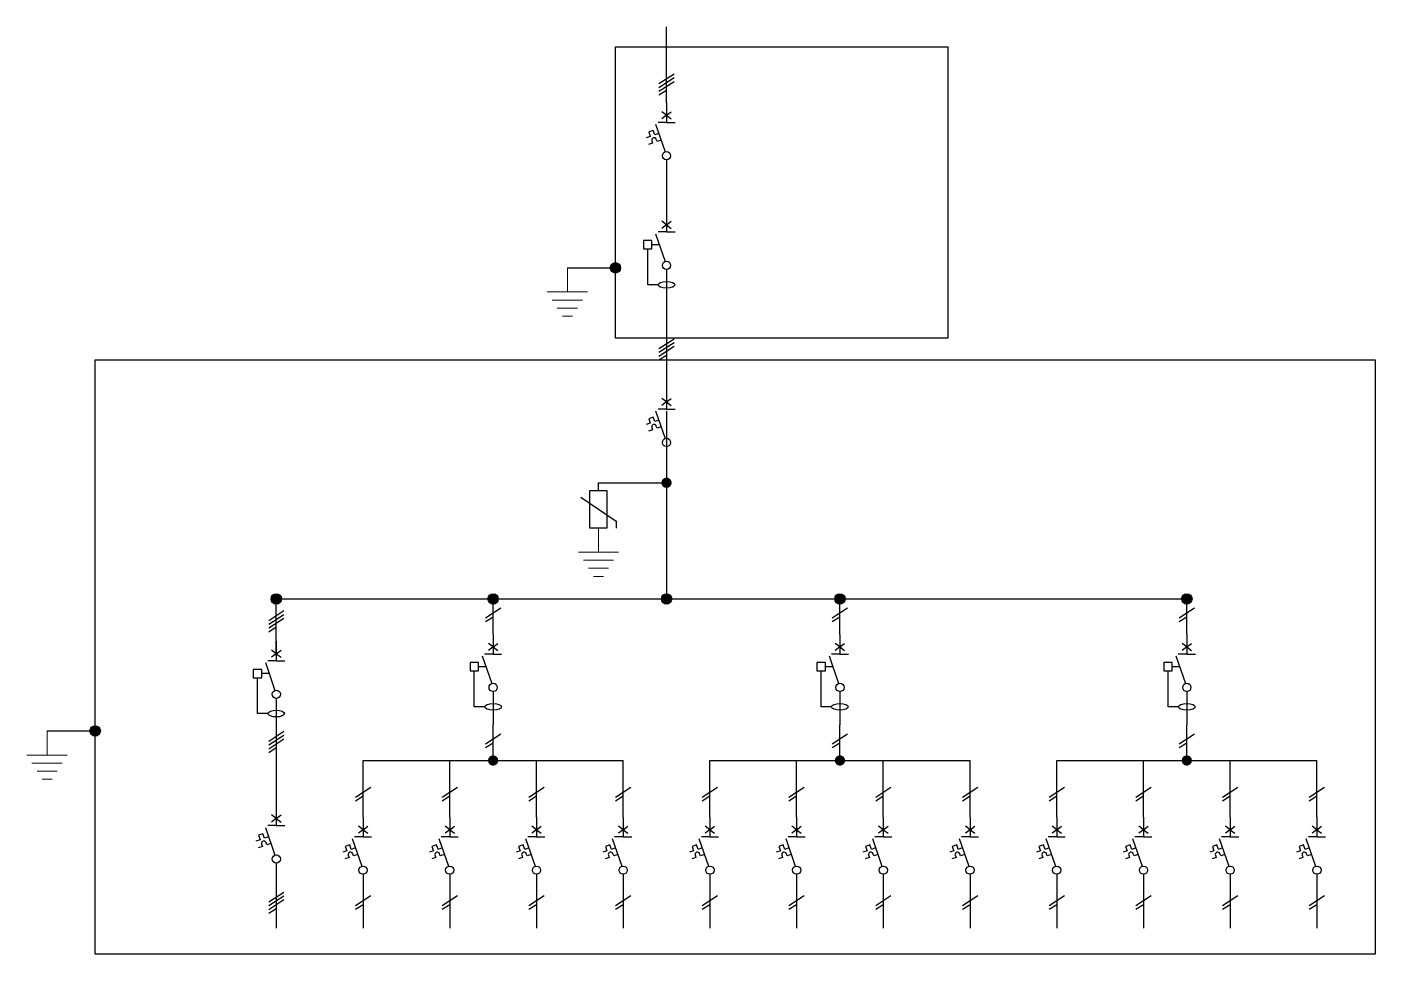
# Model space of a CAD drawing. Header units: millimetres. Extents: x 8199 to 54578, y -26210 to 18307.
# Drawn here: x 8199 to 28291, y -26210 to -12395 of the extents above; entities that cross this region are included whole.
import ezdxf

# ---------------------------------------------------------------- set-up
doc = ezdxf.new("R2010")
doc.units = ezdxf.units.MM
doc.header["$MEASUREMENT"] = 0
for name, color, linetype in [('ELECT - UNIFILAR - BARRAS', 240, 'Continuous'), ('ELECT - UNIFILAR - CONDUCTOR', 150, 'Continuous'), ('ELECT - UNIFILAR - INTERRUPTORES', 70, 'Continuous')]:
    doc.layers.add(name, color=color, linetype=linetype)
doc.layers.add('ELECT-FUERZA-MOTRIZ', color=170, linetype='Continuous', lineweight=20)

# ---------------------------------------------------------------- blocks, each defined once
blk = doc.blocks.new('Termomagnética')
for p, q in [((0, 603), (-70, 656)), ((0, 603), (-70, 549)), ((0, 789), (0, 498)), ((0, 603), (70, 656)), ((0, 603), (70, 549)), ((-163, 470), (-20, 58)), ((0, 498), (-127, 498)), ((0, 498), (127, 498)), ((-242, 287), (-303, 266)), ((-199, 377), (-266, 354)), ((-266, 354), (-242, 287)), ((-220, 221), (-208, 188)), ((-175, 310), (-199, 377)), ((-115, 331), (-175, 310)), ((-141, 211), (-153, 244)), ((-80, 232), (-141, 211)), ((-208, 188), (-269, 167)), ((0, -61), (0, -159))]:
    blk.add_line(p, q)
blk.add_circle((0, 0), 61.2)
blk.add_arc((-186, 233), 35.5, 19.0826, 199.0826)
blk = doc.blocks.new('Diferencial')
for p, q in [((0, 1162), (-70, 1216)), ((0, 1349), (0, 1057)), ((0, 1162), (70, 1216)), ((-163, 1030), (-20, 617)), ((0, 1057), (-127, 1057)), ((0, 1162), (-70, 1109)), ((0, 1162), (70, 1109)), ((0, 1057), (127, 1057)), ((-280, 270), (-280, 804)), ((-107, 867), (-218, 867)), ((0, 498), (0, 0)), ((-124, 270), (-280, 270))]:
    blk.add_line(p, q)
blk.add_lwpolyline([(-218, 930), (-343, 930), (-343, 804), (-218, 804)], close=True)
blk.add_circle((0, 559), 61.2)
blk.add_ellipse((0, 270), major_axis=(124, 0), ratio=0.398904)
blk = doc.blocks.new('3 Fases + N')
at = {"layer": 'ELECT - UNIFILAR - INTERRUPTORES'}
for p, q in [((-114, 96), (114, 243)), ((-114, 40), (114, 186)), ((-114, -17), (114, 130)), ((-114, -73), (0, 0))]:
    blk.add_line(p, q, dxfattribs=at)
blk = doc.blocks.new('1 Fase + N')
at = {"layer": 'ELECT - UNIFILAR - INTERRUPTORES'}
for p, q in [((-209, -309), (19, -162)), ((-209, -365), (-95, -292))]:
    blk.add_line(p, q, dxfattribs=at)
blk = doc.blocks.new('Puesta a tierra')
for p, q in [((0, 0), (0, -120)), ((-100, -120), (100, -120)), ((-75, -160), (75, -160)), ((-50, -200), (50, -200)), ((-25, -240), (25, -240))]:
    blk.add_line(p, q)
blk = doc.blocks.new('Descargador de sobretensión')
at = {"layer": 'ELECT - UNIFILAR - INTERRUPTORES'}
for p, q in [((-265, -101), (265, -458)), ((265, -458), (265, -559))]:
    blk.add_line(p, q, dxfattribs=at)
blk.add_lwpolyline([(-127, 0), (127, 0), (127, -559), (-127, -559)], close=True, dxfattribs=at)

msp = doc.modelspace()

# ---------------------------------------------------------------- hatches: boundary and pattern name
at = {"layer": 'ELECT - UNIFILAR - CONDUCTOR'}
h = msp.add_hatch(color=256, dxfattribs=at)
h.dxf.hatch_style = 1
h.paths.add_polyline_path([(17047.31794, -15983.91456, 1), (16892.85301, -15983.91456, 1)])
h = msp.add_hatch(color=256, dxfattribs=at)
h.dxf.hatch_style = 1
h.paths.add_polyline_path([(17808.87483, -19186.61314, 1), (17654.4099, -19186.61314, 1)])
h = msp.add_hatch(color=256, dxfattribs=at)
h.dxf.hatch_style = 1
h.paths.add_polyline_path([(11992.94218, -20917.33462, 1), (11838.47724, -20917.33462, 1)])
h = msp.add_hatch(color=256, dxfattribs=at)
h.dxf.hatch_style = 1
h.paths.add_polyline_path([(15224.01588, -20917.33462, 1), (15069.55094, -20917.33462, 1)])
h = msp.add_hatch(color=256, dxfattribs=at)
h.dxf.hatch_style = 1
h.paths.add_polyline_path([(17808.87483, -20917.33462, 1), (17654.4099, -20917.33462, 1)])
h = msp.add_hatch(color=256, dxfattribs=at)
h.dxf.hatch_style = 1
h.paths.add_polyline_path([(20393.73379, -20917.33462, 1), (20239.26885, -20917.33462, 1)])
h = msp.add_hatch(color=256, dxfattribs=at)
h.dxf.hatch_style = 1
h.paths.add_polyline_path([(25563.4517, -20917.33462, 1), (25408.98677, -20917.33462, 1)])
h = msp.add_hatch(color=256, dxfattribs=at)
h.dxf.hatch_style = 1
h.paths.add_polyline_path([(9292.74107, -22884.92364, 1), (9138.27614, -22884.92364, 1)])
h = msp.add_hatch(color=256, dxfattribs=at)
h.dxf.hatch_style = 1
h.paths.add_polyline_path([(15224.01588, -23325.44389, 1), (15069.55094, -23325.44389, 1)])
h = msp.add_hatch(color=256, dxfattribs=at)
h.dxf.hatch_style = 1
h.paths.add_polyline_path([(20393.73379, -23325.44389, 1), (20239.26885, -23325.44389, 1)])
h = msp.add_hatch(color=256, dxfattribs=at)
h.dxf.hatch_style = 1
h.paths.add_polyline_path([(25563.4517, -23325.44389, 1), (25408.98677, -23325.44389, 1)])

# ---------------------------------------------------------------- linework, layer by layer
at = {"layer": 'ELECT - UNIFILAR - BARRAS'}
for p, q in [((11915.70971, -20917.33462), (25486.21923, -20917.33462)), ((13208.13919, -23325.44389), (17085.42762, -23325.44389)), ((18377.8571, -23325.44389), (22255.14554, -23325.44389)), ((23547.57502, -23325.44389), (27424.86345, -23325.44389))]:
    msp.add_line(p, q, dxfattribs=at)
at = {"layer": 'ELECT - UNIFILAR - CONDUCTOR'}
for p, q in [((17731.64236, -13524.56862), (17731.64236, -12394.71505)), ((17731.64236, -14473.28637), (17731.64236, -15158.32253)), ((16253.57034, -15983.91456), (16970.08548, -15983.91456)), ((17731.64236, -16506.97582), (17731.64236, -17796.65213)), ((17731.64236, -18119.09929), (17731.64236, -20917.33462)), ((16716.98431, -19302.40152), (16716.98431, -19186.61314)), ((16716.98431, -19186.61314), (17731.64236, -19186.61314)), ((11915.70971, -21761.95531), (11915.70971, -20917.33462)), ((15146.78341, -21447.06261), (15146.78341, -20917.33462)), ((20316.50132, -21447.06261), (20316.50132, -20917.33462)), ((25486.21923, -21447.06261), (25486.21923, -20917.33462)), ((8498.99347, -22884.92364), (9215.50861, -22884.92364)), ((11915.70971, -22710.67306), (11915.70971, -24004.10831)), ((15146.78341, -23325.44389), (15146.78341, -22795.7159)), ((20316.50132, -23325.44389), (20316.50132, -22795.7159)), ((25486.21923, -23325.44389), (25486.21923, -22795.7159)), ((13208.13919, -24170.06458), (13208.13919, -23325.44389)), ((14500.56867, -24170.06458), (14500.56867, -23325.44389)), ((15792.99815, -24170.06458), (15792.99815, -23325.44389)), ((17085.42762, -24170.06458), (17085.42762, -23325.44389)), ((18377.8571, -24170.06458), (18377.8571, -23325.44389)), ((19670.28658, -24170.06458), (19670.28658, -23325.44389)), ((20962.71606, -24170.06458), (20962.71606, -23325.44389)), ((22255.14554, -24170.06458), (22255.14554, -23325.44389)), ((23547.57502, -24170.06458), (23547.57502, -23325.44389)), ((24840.00449, -24170.06458), (24840.00449, -23325.44389)), ((26132.43397, -24170.06458), (26132.43397, -23325.44389)), ((27424.86345, -24170.06458), (27424.86345, -23325.44389)), ((11915.70971, -24952.82606), (11915.70971, -25825.26025)), ((13208.13919, -25118.78233), (13208.13919, -25825.26025)), ((14500.56867, -25118.78233), (14500.56867, -25825.26025)), ((15792.99815, -25118.78233), (15792.99815, -25825.26025)), ((17085.42762, -25118.78233), (17085.42762, -25825.26025)), ((18377.8571, -25118.78233), (18377.8571, -25825.26025)), ((19670.28658, -25118.78233), (19670.28658, -25825.26025)), ((20962.71606, -25118.78233), (20962.71606, -25825.26025)), ((22255.14554, -25118.78233), (22255.14554, -25825.26025)), ((23547.57502, -25118.78233), (23547.57502, -25825.26025)), ((24840.00449, -25118.78233), (24840.00449, -25825.26025)), ((26132.43397, -25118.78233), (26132.43397, -25825.26025)), ((27424.86345, -25118.78233), (27424.86345, -25825.26025))]:
    msp.add_line(p, q, dxfattribs=at)
for points in [[(16970.08548, -12688.93887), (21923.52136, -12688.93887), (21923.52136, -17032.31247), (16970.08548, -17032.31247)], [(9215.50861, -17354.75106), (28291.4674, -17354.75106), (28291.4674, -26209.50994), (9215.50861, -26209.50994)]]:
    msp.add_lwpolyline(points, close=True, dxfattribs=at)
for centre in [(16970.08548, -15983.91456), (11915.70971, -20917.33462), (15146.78341, -20917.33462), (17731.64236, -20917.33462), (20316.50132, -20917.33462), (25486.21923, -20917.33462), (9215.50861, -22884.92364)]:
    msp.add_circle(centre, 77.23247, dxfattribs=at)

# ---------------------------------------------------------------- block references
for name, p in [('3 Fases + N', (17731.64236, -13335.36041)), ('3 Fases + N', (17731.64236, -17283.15958)), ('Descargador de sobretensión', (16716.98431, -19302.40152)), ('3 Fases + N', (11915.70971, -21333.98515)), ('1 Fase + N', (15241.84931, -20890.24767)), ('1 Fase + N', (20411.56722, -20890.24767)), ('1 Fase + N', (25581.28513, -20890.24767)), ('3 Fases + N', (11915.70971, -23133.1309)), ('1 Fase + N', (15241.84931, -22768.62895)), ('1 Fase + N', (20411.56722, -22768.62895)), ('1 Fase + N', (25581.28513, -22768.62895)), ('1 Fase + N', (13303.20509, -23561.1109)), ('1 Fase + N', (14595.63457, -23561.1109)), ('1 Fase + N', (15888.06405, -23561.1109)), ('1 Fase + N', (17180.49352, -23561.1109)), ('1 Fase + N', (18472.923, -23561.1109)), ('1 Fase + N', (19765.35248, -23561.1109)), ('1 Fase + N', (21057.78196, -23561.1109)), ('1 Fase + N', (22350.21144, -23561.1109)), ('1 Fase + N', (23642.64092, -23561.1109)), ('1 Fase + N', (24935.07039, -23561.1109)), ('1 Fase + N', (26227.49987, -23561.1109)), ('1 Fase + N', (27519.92935, -23561.1109)), ('3 Fases + N', (11915.70971, -25528.56002)), ('1 Fase + N', (13303.20509, -25176.94171)), ('1 Fase + N', (14595.63457, -25176.94171)), ('1 Fase + N', (15888.06405, -25176.94171)), ('1 Fase + N', (17180.49352, -25176.94171)), ('1 Fase + N', (18472.923, -25176.94171)), ('1 Fase + N', (19765.35248, -25176.94171)), ('1 Fase + N', (21057.78196, -25176.94171)), ('1 Fase + N', (22350.21144, -25176.94171)), ('1 Fase + N', (23642.64092, -25176.94171)), ('1 Fase + N', (24935.07039, -25176.94171)), ('1 Fase + N', (26227.49987, -25176.94171)), ('1 Fase + N', (27519.92935, -25176.94171))]:
    msp.add_blockref(name, p, dxfattribs=at)
at = {"layer": 'ELECT - UNIFILAR - INTERRUPTORES'}
for name, p in [('Termomagnética', (17731.64236, -14313.83179)), ('Diferencial', (17731.64236, -16506.97582)), ('Termomagnética', (17731.64236, -18585.9153)), ('Diferencial', (15146.78341, -22795.7159)), ('Diferencial', (20316.50132, -22795.7159)), ('Diferencial', (25486.21923, -22795.7159)), ('Diferencial', (11915.70971, -22897.13042)), ('Termomagnética', (11915.70971, -24793.37148)), ('Termomagnética', (13208.13919, -24959.32775)), ('Termomagnética', (14500.56867, -24959.32775)), ('Termomagnética', (15792.99815, -24959.32775)), ('Termomagnética', (17085.42762, -24959.32775)), ('Termomagnética', (18377.8571, -24959.32775)), ('Termomagnética', (19670.28658, -24959.32775)), ('Termomagnética', (20962.71606, -24959.32775)), ('Termomagnética', (22255.14554, -24959.32775)), ('Termomagnética', (23547.57502, -24959.32775)), ('Termomagnética', (24840.00449, -24959.32775)), ('Termomagnética', (26132.43397, -24959.32775)), ('Termomagnética', (27424.86345, -24959.32775))]:
    msp.add_blockref(name, p, dxfattribs=at)
at = {"layer": 'ELECT-FUERZA-MOTRIZ', "xscale": 3, "yscale": 3, "zscale": 3}
for p in [(16253.57034, -15983.91456), (16716.98431, -19861.29904), (8498.99347, -22884.92364)]:
    msp.add_blockref('Puesta a tierra', p, dxfattribs=at)

doc.saveas('drawing.dxf')
